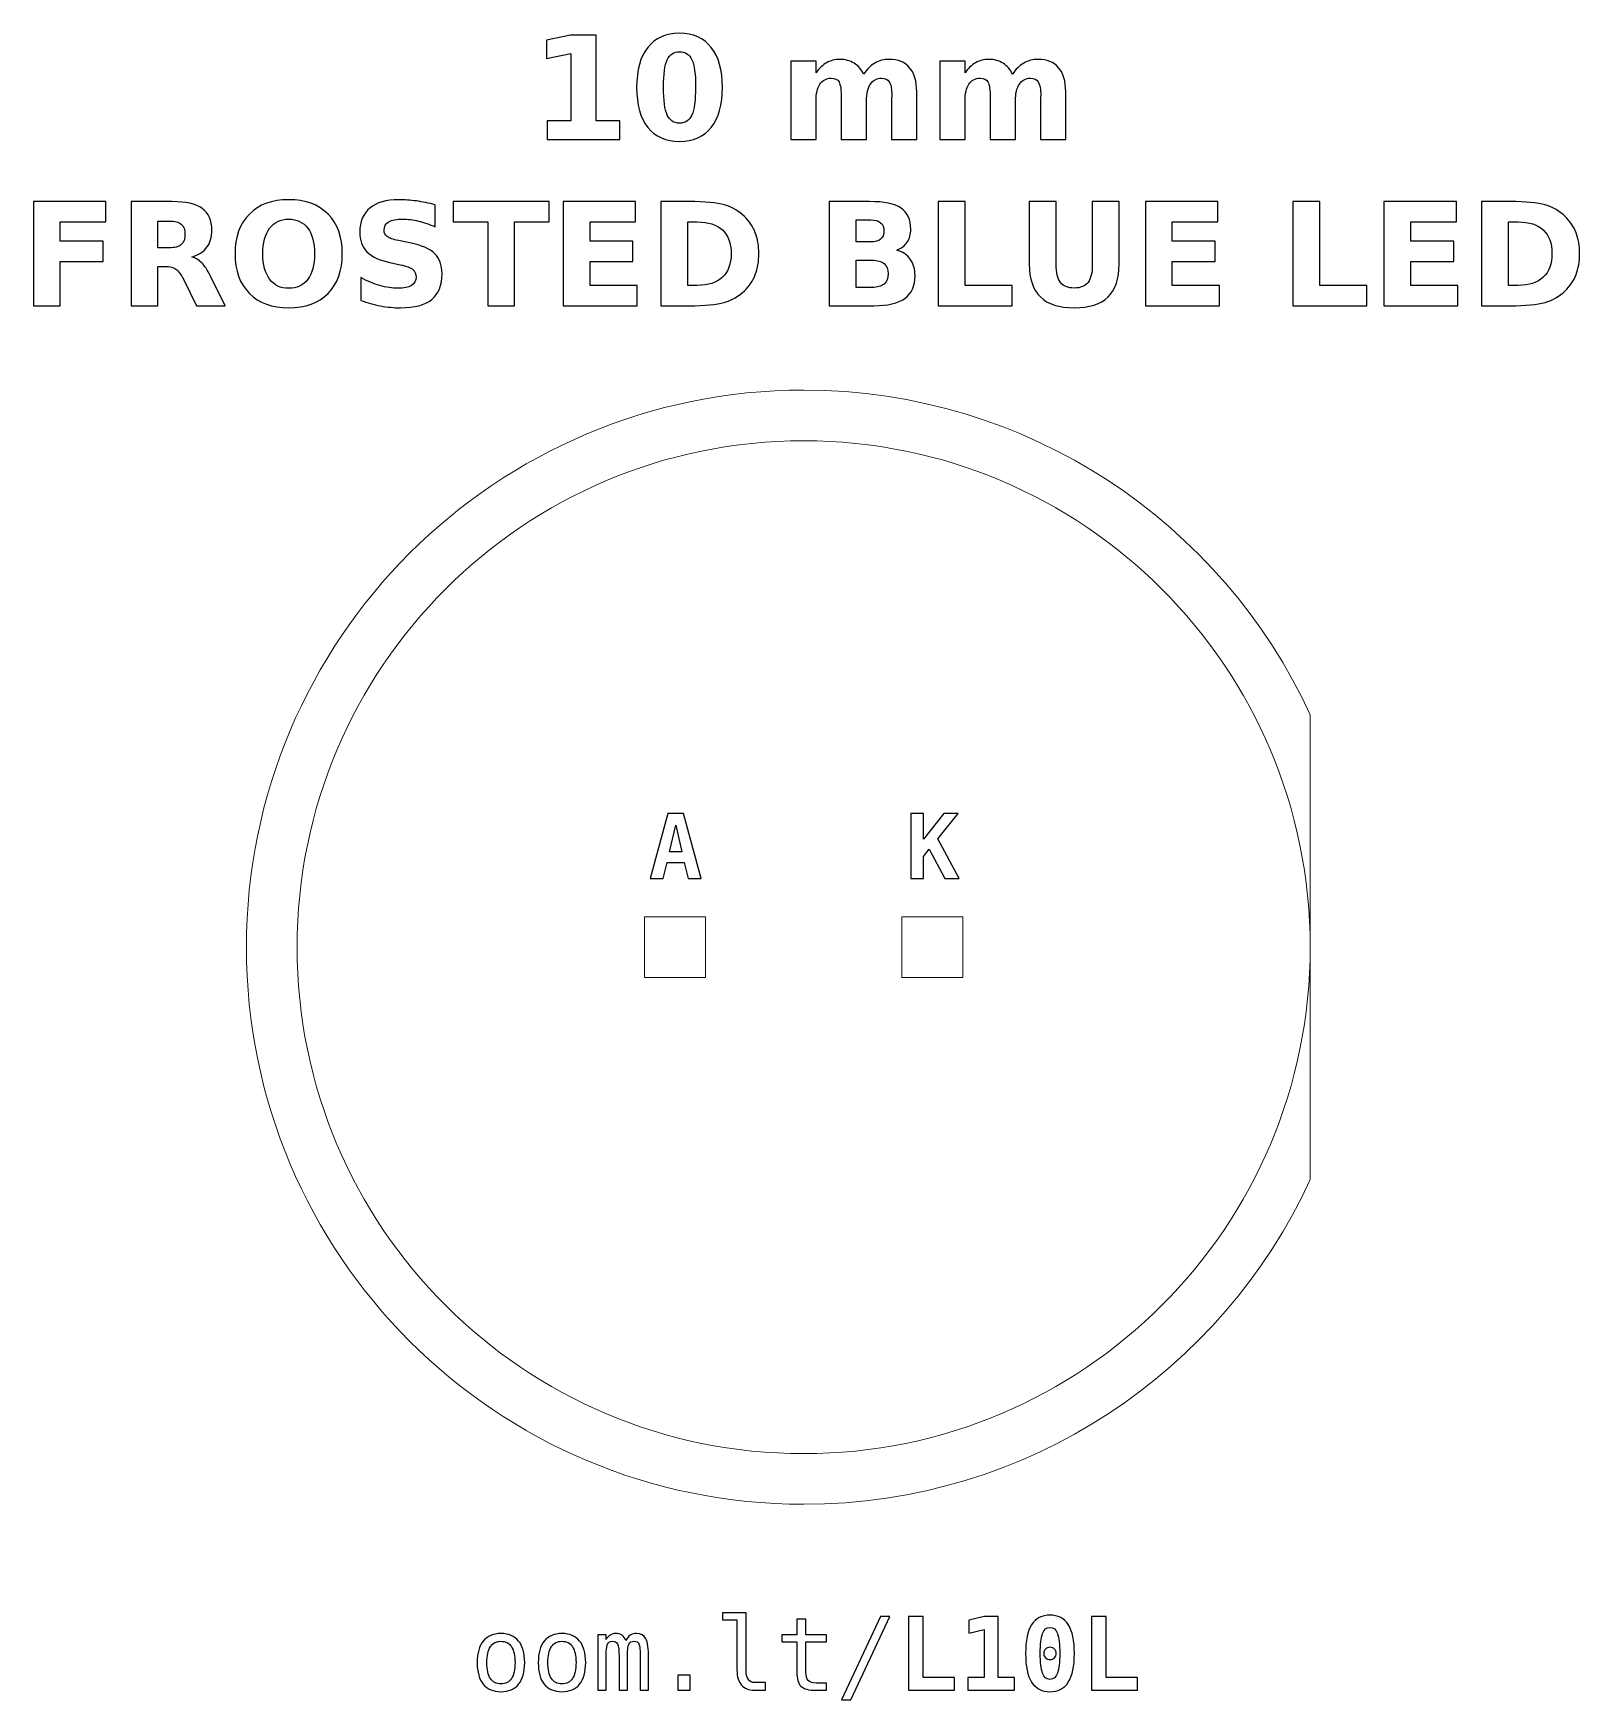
# Model space of a CAD drawing. Header units: centimetres. Extents: x -11.26 to -9.73, y -15.59 to -13.95.
import ezdxf

# ---------------------------------------------------------------- set-up
doc = ezdxf.new("R2010")
doc.units = ezdxf.units.CM
doc.header["$MEASUREMENT"] = 0
doc.layers.add('Layer 1', color=7, linetype='Continuous')

msp = doc.modelspace()

# ---------------------------------------------------------------- linework, layer by layer
at = {"layer": 'Layer 1', "color": 7, "lineweight": 20}
for points in [[(-10.657, -14.88), (-10.597, -14.88), (-10.597, -14.82), (-10.657, -14.82), (-10.657, -14.88)], [(-10.403, -14.88), (-10.343, -14.88), (-10.343, -14.82), (-10.403, -14.82), (-10.403, -14.88)]]:
    msp.add_lwpolyline(points, close=True, dxfattribs=at)
at = {"layer": 'Layer 1', "color": 250, "lineweight": 20}
msp.add_ellipse((-10.5, -14.85), major_axis=(0, 0.5), ratio=1, dxfattribs=at)
at = {"layer": 'Layer 1', "color": 250}
for points, knots in [([(-10.75326, -14.03415), (-10.75326, -14.03415), (-10.72983, -14.03415), (-10.72983, -14.03415), (-10.72983, -14.03415), (-10.72983, -14.03415), (-10.72983, -13.96766), (-10.72983, -13.96766), (-10.72983, -13.96766), (-10.72983, -13.96766), (-10.75387, -13.97263), (-10.75387, -13.97263), (-10.75387, -13.97263), (-10.75387, -13.97263), (-10.75387, -13.95456), (-10.75387, -13.95456), (-10.75387, -13.95456), (-10.75387, -13.95456), (-10.72997, -13.9496), (-10.72997, -13.9496), (-10.72997, -13.9496), (-10.72997, -13.9496), (-10.70476, -13.9496), (-10.70476, -13.9496), (-10.70476, -13.9496), (-10.70476, -13.9496), (-10.70476, -14.03415), (-10.70476, -14.03415), (-10.70476, -14.03415), (-10.70476, -14.03415), (-10.68134, -14.03415), (-10.68134, -14.03415), (-10.68134, -14.03415), (-10.68134, -14.03415), (-10.68134, -14.05247), (-10.68134, -14.05247), (-10.68134, -14.05247), (-10.68134, -14.05247), (-10.75326, -14.05247), (-10.75326, -14.05247), (-10.75326, -14.05247), (-10.75326, -14.05247), (-10.75326, -14.03415), (-10.75326, -14.03415)], [0, 0, 0, 0, 0.0909091, 0.0909091, 0.0909091, 0.0909091, 0.1818182, 0.1818182, 0.1818182, 0.1818182, 0.2727273, 0.2727273, 0.2727273, 0.2727273, 0.3636364, 0.3636364, 0.3636364, 0.3636364, 0.4545455, 0.4545455, 0.4545455, 0.4545455, 0.5454545, 0.5454545, 0.5454545, 0.5454545, 0.6363636, 0.6363636, 0.6363636, 0.6363636, 0.7272727, 0.7272727, 0.7272727, 0.7272727, 0.8181818, 0.8181818, 0.8181818, 0.8181818, 0.9090909, 0.9090909, 0.9090909, 0.9090909, 1, 1, 1, 1]), ([(-10.58016, -14.00113), (-10.58016, -14.01818), (-10.58383, -14.03133), (-10.59119, -14.04059), (-10.59119, -14.04059), (-10.59853, -14.04984), (-10.60897, -14.05447), (-10.62247, -14.05447), (-10.62247, -14.05447), (-10.63602, -14.05447), (-10.64648, -14.04984), (-10.65382, -14.04059), (-10.65382, -14.04059), (-10.66118, -14.03133), (-10.66485, -14.01818), (-10.66485, -14.00113), (-10.66485, -14.00113), (-10.66485, -13.98406), (-10.66118, -13.97088), (-10.65382, -13.96162), (-10.65382, -13.96162), (-10.64648, -13.95238), (-10.63602, -13.94774), (-10.62247, -13.94774), (-10.62247, -13.94774), (-10.60897, -13.94774), (-10.59853, -13.95238), (-10.59119, -13.96162), (-10.59119, -13.96162), (-10.58383, -13.97088), (-10.58016, -13.98406), (-10.58016, -14.00113)], [0, 0, 0, 0, 0.125, 0.125, 0.125, 0.125, 0.25, 0.25, 0.25, 0.25, 0.375, 0.375, 0.375, 0.375, 0.5, 0.5, 0.5, 0.5, 0.625, 0.625, 0.625, 0.625, 0.75, 0.75, 0.75, 0.75, 0.875, 0.875, 0.875, 0.875, 1, 1, 1, 1]), ([(-10.60669, -14.00094), (-10.60669, -13.98808), (-10.60789, -13.97902), (-10.61031, -13.97375), (-10.61031, -13.97375), (-10.61271, -13.96851), (-10.61678, -13.96588), (-10.62247, -13.96588), (-10.62247, -13.96588), (-10.62816, -13.96588), (-10.63223, -13.96851), (-10.63468, -13.97375), (-10.63468, -13.97375), (-10.6371, -13.97902), (-10.63832, -13.98808), (-10.63832, -14.00094), (-10.63832, -14.00094), (-10.63832, -14.01392), (-10.6371, -14.0231), (-10.63468, -14.02841), (-10.63468, -14.02841), (-10.63223, -14.03375), (-10.62816, -14.03641), (-10.62247, -14.03641), (-10.62247, -14.03641), (-10.61683, -14.03641), (-10.61278, -14.03375), (-10.61033, -14.02841), (-10.61033, -14.02841), (-10.60791, -14.0231), (-10.60669, -14.01392), (-10.60669, -14.00094)], [0, 0, 0, 0, 0.125, 0.125, 0.125, 0.125, 0.25, 0.25, 0.25, 0.25, 0.375, 0.375, 0.375, 0.375, 0.5, 0.5, 0.5, 0.5, 0.625, 0.625, 0.625, 0.625, 0.75, 0.75, 0.75, 0.75, 0.875, 0.875, 0.875, 0.875, 1, 1, 1, 1]), ([(-10.44091, -13.98812), (-10.43778, -13.98335), (-10.43409, -13.9797), (-10.42978, -13.97721), (-10.42978, -13.97721), (-10.42548, -13.97469), (-10.42078, -13.97345), (-10.41563, -13.97345), (-10.41563, -13.97345), (-10.40676, -13.97345), (-10.40001, -13.97618), (-10.39538, -13.98166), (-10.39538, -13.98166), (-10.39074, -13.98711), (-10.38841, -13.99506), (-10.38841, -14.00548), (-10.38841, -14.00548), (-10.38841, -14.00548), (-10.38841, -14.05247), (-10.38841, -14.05247), (-10.38841, -14.05247), (-10.38841, -14.05247), (-10.41323, -14.05247), (-10.41323, -14.05247), (-10.41323, -14.05247), (-10.41323, -14.05247), (-10.41323, -14.01223), (-10.41323, -14.01223), (-10.41323, -14.01223), (-10.41318, -14.01164), (-10.41316, -14.01103), (-10.41313, -14.01037), (-10.41313, -14.01037), (-10.41311, -14.00974), (-10.41309, -14.00882), (-10.41309, -14.00762), (-10.41309, -14.00762), (-10.41309, -14.00216), (-10.41388, -13.99819), (-10.41551, -13.99574), (-10.41551, -13.99574), (-10.41711, -13.99327), (-10.41969, -13.99205), (-10.42327, -13.99205), (-10.42327, -13.99205), (-10.42797, -13.99205), (-10.43157, -13.99398), (-10.43413, -13.99784), (-10.43413, -13.99784), (-10.43667, -14.00169), (-10.43799, -14.00727), (-10.43809, -14.01458), (-10.43809, -14.01458), (-10.43809, -14.01458), (-10.43809, -14.05247), (-10.43809, -14.05247), (-10.43809, -14.05247), (-10.43809, -14.05247), (-10.4629, -14.05247), (-10.4629, -14.05247), (-10.4629, -14.05247), (-10.4629, -14.05247), (-10.4629, -14.01223), (-10.4629, -14.01223), (-10.4629, -14.01223), (-10.4629, -14.00369), (-10.46363, -13.99819), (-10.46511, -13.99574), (-10.46511, -13.99574), (-10.46657, -13.99327), (-10.46918, -13.99205), (-10.47294, -13.99205), (-10.47294, -13.99205), (-10.47769, -13.99205), (-10.48134, -13.994), (-10.4839, -13.99788), (-10.4839, -13.99788), (-10.48646, -14.00176), (-10.48776, -14.00729), (-10.48776, -14.01451), (-10.48776, -14.01451), (-10.48776, -14.01451), (-10.48776, -14.05247), (-10.48776, -14.05247), (-10.48776, -14.05247), (-10.48776, -14.05247), (-10.51257, -14.05247), (-10.51257, -14.05247), (-10.51257, -14.05247), (-10.51257, -14.05247), (-10.51257, -13.97531), (-10.51257, -13.97531), (-10.51257, -13.97531), (-10.51257, -13.97531), (-10.48776, -13.97531), (-10.48776, -13.97531), (-10.48776, -13.97531), (-10.48776, -13.97531), (-10.48776, -13.98662), (-10.48776, -13.98662), (-10.48776, -13.98662), (-10.48472, -13.98224), (-10.48124, -13.97898), (-10.47731, -13.97676), (-10.47731, -13.97676), (-10.47339, -13.97455), (-10.46906, -13.97345), (-10.46433, -13.97345), (-10.46433, -13.97345), (-10.45902, -13.97345), (-10.45429, -13.97474), (-10.45022, -13.97731), (-10.45022, -13.97731), (-10.44613, -13.97989), (-10.44302, -13.98349), (-10.44091, -13.98812)], [0, 0, 0, 0, 0.0344828, 0.0344828, 0.0344828, 0.0344828, 0.0689655, 0.0689655, 0.0689655, 0.0689655, 0.1034483, 0.1034483, 0.1034483, 0.1034483, 0.137931, 0.137931, 0.137931, 0.137931, 0.1724138, 0.1724138, 0.1724138, 0.1724138, 0.2068966, 0.2068966, 0.2068966, 0.2068966, 0.2413793, 0.2413793, 0.2413793, 0.2413793, 0.2758621, 0.2758621, 0.2758621, 0.2758621, 0.3103448, 0.3103448, 0.3103448, 0.3103448, 0.3448276, 0.3448276, 0.3448276, 0.3448276, 0.3793103, 0.3793103, 0.3793103, 0.3793103, 0.4137931, 0.4137931, 0.4137931, 0.4137931, 0.4482759, 0.4482759, 0.4482759, 0.4482759, 0.4827586, 0.4827586, 0.4827586, 0.4827586, 0.5172414, 0.5172414, 0.5172414, 0.5172414, 0.5517241, 0.5517241, 0.5517241, 0.5517241, 0.5862069, 0.5862069, 0.5862069, 0.5862069, 0.6206897, 0.6206897, 0.6206897, 0.6206897, 0.6551724, 0.6551724, 0.6551724, 0.6551724, 0.6896552, 0.6896552, 0.6896552, 0.6896552, 0.7241379, 0.7241379, 0.7241379, 0.7241379, 0.7586207, 0.7586207, 0.7586207, 0.7586207, 0.7931034, 0.7931034, 0.7931034, 0.7931034, 0.8275862, 0.8275862, 0.8275862, 0.8275862, 0.862069, 0.862069, 0.862069, 0.862069, 0.8965517, 0.8965517, 0.8965517, 0.8965517, 0.9310345, 0.9310345, 0.9310345, 0.9310345, 0.9655172, 0.9655172, 0.9655172, 0.9655172, 1, 1, 1, 1]), ([(-10.29387, -13.98812), (-10.29074, -13.98335), (-10.28705, -13.9797), (-10.28274, -13.97721), (-10.28274, -13.97721), (-10.27844, -13.97469), (-10.27374, -13.97345), (-10.26859, -13.97345), (-10.26859, -13.97345), (-10.25972, -13.97345), (-10.25297, -13.97618), (-10.24834, -13.98166), (-10.24834, -13.98166), (-10.2437, -13.98711), (-10.24137, -13.99506), (-10.24137, -14.00548), (-10.24137, -14.00548), (-10.24137, -14.00548), (-10.24137, -14.05247), (-10.24137, -14.05247), (-10.24137, -14.05247), (-10.24137, -14.05247), (-10.26619, -14.05247), (-10.26619, -14.05247), (-10.26619, -14.05247), (-10.26619, -14.05247), (-10.26619, -14.01223), (-10.26619, -14.01223), (-10.26619, -14.01223), (-10.26614, -14.01164), (-10.26612, -14.01103), (-10.26609, -14.01037), (-10.26609, -14.01037), (-10.26607, -14.00974), (-10.26605, -14.00882), (-10.26605, -14.00762), (-10.26605, -14.00762), (-10.26605, -14.00216), (-10.26684, -13.99819), (-10.26847, -13.99574), (-10.26847, -13.99574), (-10.27007, -13.99327), (-10.27265, -13.99205), (-10.27623, -13.99205), (-10.27623, -13.99205), (-10.28093, -13.99205), (-10.28453, -13.99398), (-10.28709, -13.99784), (-10.28709, -13.99784), (-10.28963, -14.00169), (-10.29095, -14.00727), (-10.29105, -14.01458), (-10.29105, -14.01458), (-10.29105, -14.01458), (-10.29105, -14.05247), (-10.29105, -14.05247), (-10.29105, -14.05247), (-10.29105, -14.05247), (-10.31586, -14.05247), (-10.31586, -14.05247), (-10.31586, -14.05247), (-10.31586, -14.05247), (-10.31586, -14.01223), (-10.31586, -14.01223), (-10.31586, -14.01223), (-10.31586, -14.00369), (-10.31659, -13.99819), (-10.31807, -13.99574), (-10.31807, -13.99574), (-10.31953, -13.99327), (-10.32214, -13.99205), (-10.3259, -13.99205), (-10.3259, -13.99205), (-10.33065, -13.99205), (-10.3343, -13.994), (-10.33686, -13.99788), (-10.33686, -13.99788), (-10.33942, -14.00176), (-10.34072, -14.00729), (-10.34072, -14.01451), (-10.34072, -14.01451), (-10.34072, -14.01451), (-10.34072, -14.05247), (-10.34072, -14.05247), (-10.34072, -14.05247), (-10.34072, -14.05247), (-10.36553, -14.05247), (-10.36553, -14.05247), (-10.36553, -14.05247), (-10.36553, -14.05247), (-10.36553, -13.97531), (-10.36553, -13.97531), (-10.36553, -13.97531), (-10.36553, -13.97531), (-10.34072, -13.97531), (-10.34072, -13.97531), (-10.34072, -13.97531), (-10.34072, -13.97531), (-10.34072, -13.98662), (-10.34072, -13.98662), (-10.34072, -13.98662), (-10.33768, -13.98224), (-10.3342, -13.97898), (-10.33027, -13.97676), (-10.33027, -13.97676), (-10.32635, -13.97455), (-10.32202, -13.97345), (-10.31729, -13.97345), (-10.31729, -13.97345), (-10.31198, -13.97345), (-10.30725, -13.97474), (-10.30318, -13.97731), (-10.30318, -13.97731), (-10.29909, -13.97989), (-10.29598, -13.98349), (-10.29387, -13.98812)], [0, 0, 0, 0, 0.0344828, 0.0344828, 0.0344828, 0.0344828, 0.0689655, 0.0689655, 0.0689655, 0.0689655, 0.1034483, 0.1034483, 0.1034483, 0.1034483, 0.137931, 0.137931, 0.137931, 0.137931, 0.1724138, 0.1724138, 0.1724138, 0.1724138, 0.2068966, 0.2068966, 0.2068966, 0.2068966, 0.2413793, 0.2413793, 0.2413793, 0.2413793, 0.2758621, 0.2758621, 0.2758621, 0.2758621, 0.3103448, 0.3103448, 0.3103448, 0.3103448, 0.3448276, 0.3448276, 0.3448276, 0.3448276, 0.3793103, 0.3793103, 0.3793103, 0.3793103, 0.4137931, 0.4137931, 0.4137931, 0.4137931, 0.4482759, 0.4482759, 0.4482759, 0.4482759, 0.4827586, 0.4827586, 0.4827586, 0.4827586, 0.5172414, 0.5172414, 0.5172414, 0.5172414, 0.5517241, 0.5517241, 0.5517241, 0.5517241, 0.5862069, 0.5862069, 0.5862069, 0.5862069, 0.6206897, 0.6206897, 0.6206897, 0.6206897, 0.6551724, 0.6551724, 0.6551724, 0.6551724, 0.6896552, 0.6896552, 0.6896552, 0.6896552, 0.7241379, 0.7241379, 0.7241379, 0.7241379, 0.7586207, 0.7586207, 0.7586207, 0.7586207, 0.7931034, 0.7931034, 0.7931034, 0.7931034, 0.8275862, 0.8275862, 0.8275862, 0.8275862, 0.862069, 0.862069, 0.862069, 0.862069, 0.8965517, 0.8965517, 0.8965517, 0.8965517, 0.9310345, 0.9310345, 0.9310345, 0.9310345, 0.9655172, 0.9655172, 0.9655172, 0.9655172, 1, 1, 1, 1]), ([(-11.26031, -14.11385), (-11.26031, -14.11385), (-11.18872, -14.11385), (-11.18872, -14.11385), (-11.18872, -14.11385), (-11.18872, -14.11385), (-11.18872, -14.13391), (-11.18872, -14.13391), (-11.18872, -14.13391), (-11.18872, -14.13391), (-11.23378, -14.13391), (-11.23378, -14.13391), (-11.23378, -14.13391), (-11.23378, -14.13391), (-11.23378, -14.15306), (-11.23378, -14.15306), (-11.23378, -14.15306), (-11.23378, -14.15306), (-11.1914, -14.15306), (-11.1914, -14.15306), (-11.1914, -14.15306), (-11.1914, -14.15306), (-11.1914, -14.17312), (-11.1914, -14.17312), (-11.1914, -14.17312), (-11.1914, -14.17312), (-11.23378, -14.17312), (-11.23378, -14.17312), (-11.23378, -14.17312), (-11.23378, -14.17312), (-11.23378, -14.21672), (-11.23378, -14.21672), (-11.23378, -14.21672), (-11.23378, -14.21672), (-11.26031, -14.21672), (-11.26031, -14.21672), (-11.26031, -14.21672), (-11.26031, -14.21672), (-11.26031, -14.11385), (-11.26031, -14.11385)], [0, 0, 0, 0, 0.1, 0.1, 0.1, 0.1, 0.2, 0.2, 0.2, 0.2, 0.3, 0.3, 0.3, 0.3, 0.4, 0.4, 0.4, 0.4, 0.5, 0.5, 0.5, 0.5, 0.6, 0.6, 0.6, 0.6, 0.7, 0.7, 0.7, 0.7, 0.8, 0.8, 0.8, 0.8, 0.9, 0.9, 0.9, 0.9, 1, 1, 1, 1]), ([(-11.13738, -14.1778), (-11.13738, -14.1778), (-11.13738, -14.21672), (-11.13738, -14.21672), (-11.13738, -14.21672), (-11.13738, -14.21672), (-11.16391, -14.21672), (-11.16391, -14.21672), (-11.16391, -14.21672), (-11.16391, -14.21672), (-11.16391, -14.11385), (-11.16391, -14.11385), (-11.16391, -14.11385), (-11.16391, -14.11385), (-11.12339, -14.11385), (-11.12339, -14.11385), (-11.12339, -14.11385), (-11.10984, -14.11385), (-11.09989, -14.11613), (-11.09359, -14.12067), (-11.09359, -14.12067), (-11.08727, -14.12521), (-11.08411, -14.13241), (-11.08411, -14.14224), (-11.08411, -14.14224), (-11.08411, -14.14903), (-11.08576, -14.15463), (-11.08903, -14.15898), (-11.08903, -14.15898), (-11.09232, -14.16336), (-11.09728, -14.16658), (-11.10389, -14.16863), (-11.10389, -14.16863), (-11.10027, -14.16947), (-11.097, -14.17133), (-11.09413, -14.17425), (-11.09413, -14.17425), (-11.09126, -14.17716), (-11.08837, -14.18158), (-11.08543, -14.18751), (-11.08543, -14.18751), (-11.08543, -14.18751), (-11.07101, -14.21672), (-11.07101, -14.21672), (-11.07101, -14.21672), (-11.07101, -14.21672), (-11.09928, -14.21672), (-11.09928, -14.21672), (-11.09928, -14.21672), (-11.09928, -14.21672), (-11.11182, -14.19116), (-11.11182, -14.19116), (-11.11182, -14.19116), (-11.11433, -14.18603), (-11.1169, -14.1825), (-11.11951, -14.18062), (-11.11951, -14.18062), (-11.1221, -14.17874), (-11.12555, -14.1778), (-11.12988, -14.1778), (-11.12988, -14.1778), (-11.12988, -14.1778), (-11.13738, -14.1778), (-11.13738, -14.1778)], [0, 0, 0, 0, 0.0625, 0.0625, 0.0625, 0.0625, 0.125, 0.125, 0.125, 0.125, 0.1875, 0.1875, 0.1875, 0.1875, 0.25, 0.25, 0.25, 0.25, 0.3125, 0.3125, 0.3125, 0.3125, 0.375, 0.375, 0.375, 0.375, 0.4375, 0.4375, 0.4375, 0.4375, 0.5, 0.5, 0.5, 0.5, 0.5625, 0.5625, 0.5625, 0.5625, 0.625, 0.625, 0.625, 0.625, 0.6875, 0.6875, 0.6875, 0.6875, 0.75, 0.75, 0.75, 0.75, 0.8125, 0.8125, 0.8125, 0.8125, 0.875, 0.875, 0.875, 0.875, 0.9375, 0.9375, 0.9375, 0.9375, 1, 1, 1, 1]), ([(-11.00827, -14.11199), (-10.99174, -14.11199), (-10.97878, -14.11672), (-10.96942, -14.1262), (-10.96942, -14.1262), (-10.96004, -14.13565), (-10.95536, -14.1487), (-10.95536, -14.16538), (-10.95536, -14.16538), (-10.95536, -14.18201), (-10.96004, -14.19506), (-10.96942, -14.20451), (-10.96942, -14.20451), (-10.97878, -14.21399), (-10.99174, -14.21872), (-11.00827, -14.21872), (-11.00827, -14.21872), (-11.02476, -14.21872), (-11.03769, -14.21399), (-11.0471, -14.20451), (-11.0471, -14.20451), (-11.05648, -14.19506), (-11.06119, -14.18201), (-11.06119, -14.16538), (-11.06119, -14.16538), (-11.06119, -14.1487), (-11.05648, -14.13565), (-11.0471, -14.1262), (-11.0471, -14.1262), (-11.03769, -14.11672), (-11.02476, -14.11199), (-11.00827, -14.11199)], [0, 0, 0, 0, 0.125, 0.125, 0.125, 0.125, 0.25, 0.25, 0.25, 0.25, 0.375, 0.375, 0.375, 0.375, 0.5, 0.5, 0.5, 0.5, 0.625, 0.625, 0.625, 0.625, 0.75, 0.75, 0.75, 0.75, 0.875, 0.875, 0.875, 0.875, 1, 1, 1, 1]), ([(-10.8637, -14.1171), (-10.8637, -14.1171), (-10.8637, -14.13885), (-10.8637, -14.13885), (-10.8637, -14.13885), (-10.86935, -14.13633), (-10.87487, -14.13443), (-10.88023, -14.13314), (-10.88023, -14.13314), (-10.88562, -14.13184), (-10.8907, -14.13121), (-10.89547, -14.13121), (-10.89547, -14.13121), (-10.9018, -14.13121), (-10.9065, -14.13208), (-10.90954, -14.13382), (-10.90954, -14.13382), (-10.91257, -14.13558), (-10.91408, -14.13829), (-10.91408, -14.14196), (-10.91408, -14.14196), (-10.91408, -14.14471), (-10.91307, -14.14687), (-10.91102, -14.1484), (-10.91102, -14.1484), (-10.90897, -14.14993), (-10.90526, -14.15127), (-10.89987, -14.15237), (-10.89987, -14.15237), (-10.89987, -14.15237), (-10.88858, -14.15463), (-10.88858, -14.15463), (-10.88858, -14.15463), (-10.87713, -14.15694), (-10.86902, -14.16042), (-10.8642, -14.16512), (-10.8642, -14.16512), (-10.85937, -14.1698), (-10.85695, -14.17646), (-10.85695, -14.18509), (-10.85695, -14.18509), (-10.85695, -14.19645), (-10.86031, -14.20489), (-10.86704, -14.21042), (-10.86704, -14.21042), (-10.87377, -14.21594), (-10.88404, -14.21872), (-10.89787, -14.21872), (-10.89787, -14.21872), (-10.90441, -14.21872), (-10.91095, -14.21811), (-10.91751, -14.21686), (-10.91751, -14.21686), (-10.92407, -14.21561), (-10.93066, -14.21378), (-10.93722, -14.21136), (-10.93722, -14.21136), (-10.93722, -14.21136), (-10.93722, -14.18897), (-10.93722, -14.18897), (-10.93722, -14.18897), (-10.93066, -14.19245), (-10.92431, -14.19508), (-10.91817, -14.19685), (-10.91817, -14.19685), (-10.91203, -14.19861), (-10.90613, -14.1995), (-10.90044, -14.1995), (-10.90044, -14.1995), (-10.89465, -14.1995), (-10.89021, -14.19854), (-10.88713, -14.19661), (-10.88713, -14.19661), (-10.88404, -14.19468), (-10.88252, -14.19193), (-10.88252, -14.18833), (-10.88252, -14.18833), (-10.88252, -14.18513), (-10.88355, -14.18264), (-10.88564, -14.1809), (-10.88564, -14.1809), (-10.88774, -14.17916), (-10.8919, -14.17759), (-10.89816, -14.17622), (-10.89816, -14.17622), (-10.89816, -14.17622), (-10.90843, -14.17394), (-10.90843, -14.17394), (-10.90843, -14.17394), (-10.91871, -14.17173), (-10.92624, -14.16823), (-10.93099, -14.1634), (-10.93099, -14.1634), (-10.93574, -14.15858), (-10.93811, -14.15207), (-10.93811, -14.14391), (-10.93811, -14.14391), (-10.93811, -14.13365), (-10.9348, -14.12577), (-10.92819, -14.12027), (-10.92819, -14.12027), (-10.92158, -14.11474), (-10.91208, -14.11199), (-10.89966, -14.11199), (-10.89966, -14.11199), (-10.89402, -14.11199), (-10.88821, -14.11242), (-10.88223, -14.11326), (-10.88223, -14.11326), (-10.87626, -14.11411), (-10.87008, -14.11538), (-10.8637, -14.1171)], [0, 0, 0, 0, 0.0357143, 0.0357143, 0.0357143, 0.0357143, 0.0714286, 0.0714286, 0.0714286, 0.0714286, 0.1071429, 0.1071429, 0.1071429, 0.1071429, 0.1428571, 0.1428571, 0.1428571, 0.1428571, 0.1785714, 0.1785714, 0.1785714, 0.1785714, 0.2142857, 0.2142857, 0.2142857, 0.2142857, 0.25, 0.25, 0.25, 0.25, 0.2857143, 0.2857143, 0.2857143, 0.2857143, 0.3214286, 0.3214286, 0.3214286, 0.3214286, 0.3571429, 0.3571429, 0.3571429, 0.3571429, 0.3928571, 0.3928571, 0.3928571, 0.3928571, 0.4285714, 0.4285714, 0.4285714, 0.4285714, 0.4642857, 0.4642857, 0.4642857, 0.4642857, 0.5, 0.5, 0.5, 0.5, 0.5357143, 0.5357143, 0.5357143, 0.5357143, 0.5714286, 0.5714286, 0.5714286, 0.5714286, 0.6071429, 0.6071429, 0.6071429, 0.6071429, 0.6428571, 0.6428571, 0.6428571, 0.6428571, 0.6785714, 0.6785714, 0.6785714, 0.6785714, 0.7142857, 0.7142857, 0.7142857, 0.7142857, 0.75, 0.75, 0.75, 0.75, 0.7857143, 0.7857143, 0.7857143, 0.7857143, 0.8214286, 0.8214286, 0.8214286, 0.8214286, 0.8571429, 0.8571429, 0.8571429, 0.8571429, 0.8928571, 0.8928571, 0.8928571, 0.8928571, 0.9285714, 0.9285714, 0.9285714, 0.9285714, 0.9642857, 0.9642857, 0.9642857, 0.9642857, 1, 1, 1, 1]), ([(-10.84595, -14.11385), (-10.84595, -14.11385), (-10.75115, -14.11385), (-10.75115, -14.11385), (-10.75115, -14.11385), (-10.75115, -14.11385), (-10.75115, -14.13391), (-10.75115, -14.13391), (-10.75115, -14.13391), (-10.75115, -14.13391), (-10.78525, -14.13391), (-10.78525, -14.13391), (-10.78525, -14.13391), (-10.78525, -14.13391), (-10.78525, -14.21672), (-10.78525, -14.21672), (-10.78525, -14.21672), (-10.78525, -14.21672), (-10.81178, -14.21672), (-10.81178, -14.21672), (-10.81178, -14.21672), (-10.81178, -14.21672), (-10.81178, -14.13391), (-10.81178, -14.13391), (-10.81178, -14.13391), (-10.81178, -14.13391), (-10.84595, -14.13391), (-10.84595, -14.13391), (-10.84595, -14.13391), (-10.84595, -14.13391), (-10.84595, -14.11385), (-10.84595, -14.11385)], [0, 0, 0, 0, 0.125, 0.125, 0.125, 0.125, 0.25, 0.25, 0.25, 0.25, 0.375, 0.375, 0.375, 0.375, 0.5, 0.5, 0.5, 0.5, 0.625, 0.625, 0.625, 0.625, 0.75, 0.75, 0.75, 0.75, 0.875, 0.875, 0.875, 0.875, 1, 1, 1, 1]), ([(-10.73741, -14.11385), (-10.73741, -14.11385), (-10.66582, -14.11385), (-10.66582, -14.11385), (-10.66582, -14.11385), (-10.66582, -14.11385), (-10.66582, -14.13391), (-10.66582, -14.13391), (-10.66582, -14.13391), (-10.66582, -14.13391), (-10.71088, -14.13391), (-10.71088, -14.13391), (-10.71088, -14.13391), (-10.71088, -14.13391), (-10.71088, -14.15306), (-10.71088, -14.15306), (-10.71088, -14.15306), (-10.71088, -14.15306), (-10.66853, -14.15306), (-10.66853, -14.15306), (-10.66853, -14.15306), (-10.66853, -14.15306), (-10.66853, -14.17312), (-10.66853, -14.17312), (-10.66853, -14.17312), (-10.66853, -14.17312), (-10.71088, -14.17312), (-10.71088, -14.17312), (-10.71088, -14.17312), (-10.71088, -14.17312), (-10.71088, -14.19666), (-10.71088, -14.19666), (-10.71088, -14.19666), (-10.71088, -14.19666), (-10.66432, -14.19666), (-10.66432, -14.19666), (-10.66432, -14.19666), (-10.66432, -14.19666), (-10.66432, -14.21672), (-10.66432, -14.21672), (-10.66432, -14.21672), (-10.66432, -14.21672), (-10.73741, -14.21672), (-10.73741, -14.21672), (-10.73741, -14.21672), (-10.73741, -14.21672), (-10.73741, -14.11385), (-10.73741, -14.11385)], [0, 0, 0, 0, 0.0833333, 0.0833333, 0.0833333, 0.0833333, 0.1666667, 0.1666667, 0.1666667, 0.1666667, 0.25, 0.25, 0.25, 0.25, 0.3333333, 0.3333333, 0.3333333, 0.3333333, 0.4166667, 0.4166667, 0.4166667, 0.4166667, 0.5, 0.5, 0.5, 0.5, 0.5833333, 0.5833333, 0.5833333, 0.5833333, 0.6666667, 0.6666667, 0.6666667, 0.6666667, 0.75, 0.75, 0.75, 0.75, 0.8333333, 0.8333333, 0.8333333, 0.8333333, 0.9166667, 0.9166667, 0.9166667, 0.9166667, 1, 1, 1, 1]), ([(-10.64101, -14.11385), (-10.64101, -14.11385), (-10.61302, -14.11385), (-10.61302, -14.11385), (-10.61302, -14.11385), (-10.59741, -14.11385), (-10.58579, -14.11496), (-10.57815, -14.11719), (-10.57815, -14.11719), (-10.5705, -14.11942), (-10.56394, -14.12319), (-10.55846, -14.12853), (-10.55846, -14.12853), (-10.55364, -14.13316), (-10.55007, -14.13852), (-10.54771, -14.14459), (-10.54771, -14.14459), (-10.54539, -14.15063), (-10.54421, -14.1575), (-10.54421, -14.16519), (-10.54421, -14.16519), (-10.54421, -14.17295), (-10.54539, -14.17987), (-10.54771, -14.18596), (-10.54771, -14.18596), (-10.55007, -14.19205), (-10.55364, -14.19741), (-10.55846, -14.20204), (-10.55846, -14.20204), (-10.56399, -14.20738), (-10.5706, -14.21115), (-10.57831, -14.21338), (-10.57831, -14.21338), (-10.58603, -14.21561), (-10.5976, -14.21672), (-10.61302, -14.21672), (-10.61302, -14.21672), (-10.61302, -14.21672), (-10.64101, -14.21672), (-10.64101, -14.21672), (-10.64101, -14.21672), (-10.64101, -14.21672), (-10.64101, -14.11385), (-10.64101, -14.11385)], [0, 0, 0, 0, 0.0909091, 0.0909091, 0.0909091, 0.0909091, 0.1818182, 0.1818182, 0.1818182, 0.1818182, 0.2727273, 0.2727273, 0.2727273, 0.2727273, 0.3636364, 0.3636364, 0.3636364, 0.3636364, 0.4545455, 0.4545455, 0.4545455, 0.4545455, 0.5454545, 0.5454545, 0.5454545, 0.5454545, 0.6363636, 0.6363636, 0.6363636, 0.6363636, 0.7272727, 0.7272727, 0.7272727, 0.7272727, 0.8181818, 0.8181818, 0.8181818, 0.8181818, 0.9090909, 0.9090909, 0.9090909, 0.9090909, 1, 1, 1, 1]), ([(-10.40799, -14.16166), (-10.4023, -14.16331), (-10.39788, -14.16637), (-10.39475, -14.17084), (-10.39475, -14.17084), (-10.39162, -14.17528), (-10.39007, -14.18076), (-10.39007, -14.18723), (-10.39007, -14.18723), (-10.39007, -14.19715), (-10.39344, -14.20454), (-10.40014, -14.20941), (-10.40014, -14.20941), (-10.40684, -14.21427), (-10.41705, -14.21672), (-10.43074, -14.21672), (-10.43074, -14.21672), (-10.43074, -14.21672), (-10.47476, -14.21672), (-10.47476, -14.21672), (-10.47476, -14.21672), (-10.47476, -14.21672), (-10.47476, -14.11385), (-10.47476, -14.11385), (-10.47476, -14.11385), (-10.47476, -14.11385), (-10.43494, -14.11385), (-10.43494, -14.11385), (-10.43494, -14.11385), (-10.42065, -14.11385), (-10.4103, -14.11601), (-10.4039, -14.12032), (-10.4039, -14.12032), (-10.39748, -14.12465), (-10.39428, -14.13156), (-10.39428, -14.14106), (-10.39428, -14.14106), (-10.39428, -14.14607), (-10.39546, -14.15033), (-10.39779, -14.15386), (-10.39779, -14.15386), (-10.40014, -14.15736), (-10.40352, -14.15997), (-10.40799, -14.16166)], [0, 0, 0, 0, 0.0909091, 0.0909091, 0.0909091, 0.0909091, 0.1818182, 0.1818182, 0.1818182, 0.1818182, 0.2727273, 0.2727273, 0.2727273, 0.2727273, 0.3636364, 0.3636364, 0.3636364, 0.3636364, 0.4545455, 0.4545455, 0.4545455, 0.4545455, 0.5454545, 0.5454545, 0.5454545, 0.5454545, 0.6363636, 0.6363636, 0.6363636, 0.6363636, 0.7272727, 0.7272727, 0.7272727, 0.7272727, 0.8181818, 0.8181818, 0.8181818, 0.8181818, 0.9090909, 0.9090909, 0.9090909, 0.9090909, 1, 1, 1, 1]), ([(-10.36721, -14.11385), (-10.36721, -14.11385), (-10.34068, -14.11385), (-10.34068, -14.11385), (-10.34068, -14.11385), (-10.34068, -14.11385), (-10.34068, -14.19666), (-10.34068, -14.19666), (-10.34068, -14.19666), (-10.34068, -14.19666), (-10.29412, -14.19666), (-10.29412, -14.19666), (-10.29412, -14.19666), (-10.29412, -14.19666), (-10.29412, -14.21672), (-10.29412, -14.21672), (-10.29412, -14.21672), (-10.29412, -14.21672), (-10.36721, -14.21672), (-10.36721, -14.21672), (-10.36721, -14.21672), (-10.36721, -14.21672), (-10.36721, -14.11385), (-10.36721, -14.11385)], [0, 0, 0, 0, 0.1666667, 0.1666667, 0.1666667, 0.1666667, 0.3333333, 0.3333333, 0.3333333, 0.3333333, 0.5, 0.5, 0.5, 0.5, 0.6666667, 0.6666667, 0.6666667, 0.6666667, 0.8333333, 0.8333333, 0.8333333, 0.8333333, 1, 1, 1, 1]), ([(-10.2773, -14.11385), (-10.2773, -14.11385), (-10.25077, -14.11385), (-10.25077, -14.11385), (-10.25077, -14.11385), (-10.25077, -14.11385), (-10.25077, -14.17552), (-10.25077, -14.17552), (-10.25077, -14.17552), (-10.25077, -14.18401), (-10.24939, -14.1901), (-10.24661, -14.19374), (-10.24661, -14.19374), (-10.24383, -14.19739), (-10.2393, -14.19922), (-10.23299, -14.19922), (-10.23299, -14.19922), (-10.22664, -14.19922), (-10.22208, -14.19739), (-10.21931, -14.19374), (-10.21931, -14.19374), (-10.21653, -14.1901), (-10.21514, -14.18401), (-10.21514, -14.17552), (-10.21514, -14.17552), (-10.21514, -14.17552), (-10.21514, -14.11385), (-10.21514, -14.11385), (-10.21514, -14.11385), (-10.21514, -14.11385), (-10.18861, -14.11385), (-10.18861, -14.11385), (-10.18861, -14.11385), (-10.18861, -14.11385), (-10.18861, -14.17552), (-10.18861, -14.17552), (-10.18861, -14.17552), (-10.18861, -14.19007), (-10.19226, -14.20092), (-10.19957, -14.20804), (-10.19957, -14.20804), (-10.20686, -14.21517), (-10.21801, -14.21872), (-10.23299, -14.21872), (-10.23299, -14.21872), (-10.24793, -14.21872), (-10.25905, -14.21517), (-10.26634, -14.20804), (-10.26634, -14.20804), (-10.27366, -14.20092), (-10.2773, -14.19007), (-10.2773, -14.17552), (-10.2773, -14.17552), (-10.2773, -14.17552), (-10.2773, -14.11385), (-10.2773, -14.11385)], [0, 0, 0, 0, 0.0714286, 0.0714286, 0.0714286, 0.0714286, 0.1428571, 0.1428571, 0.1428571, 0.1428571, 0.2142857, 0.2142857, 0.2142857, 0.2142857, 0.2857143, 0.2857143, 0.2857143, 0.2857143, 0.3571429, 0.3571429, 0.3571429, 0.3571429, 0.4285714, 0.4285714, 0.4285714, 0.4285714, 0.5, 0.5, 0.5, 0.5, 0.5714286, 0.5714286, 0.5714286, 0.5714286, 0.6428571, 0.6428571, 0.6428571, 0.6428571, 0.7142857, 0.7142857, 0.7142857, 0.7142857, 0.7857143, 0.7857143, 0.7857143, 0.7857143, 0.8571429, 0.8571429, 0.8571429, 0.8571429, 0.9285714, 0.9285714, 0.9285714, 0.9285714, 1, 1, 1, 1]), ([(-10.16272, -14.11385), (-10.16272, -14.11385), (-10.09113, -14.11385), (-10.09113, -14.11385), (-10.09113, -14.11385), (-10.09113, -14.11385), (-10.09113, -14.13391), (-10.09113, -14.13391), (-10.09113, -14.13391), (-10.09113, -14.13391), (-10.13619, -14.13391), (-10.13619, -14.13391), (-10.13619, -14.13391), (-10.13619, -14.13391), (-10.13619, -14.15306), (-10.13619, -14.15306), (-10.13619, -14.15306), (-10.13619, -14.15306), (-10.09384, -14.15306), (-10.09384, -14.15306), (-10.09384, -14.15306), (-10.09384, -14.15306), (-10.09384, -14.17312), (-10.09384, -14.17312), (-10.09384, -14.17312), (-10.09384, -14.17312), (-10.13619, -14.17312), (-10.13619, -14.17312), (-10.13619, -14.17312), (-10.13619, -14.17312), (-10.13619, -14.19666), (-10.13619, -14.19666), (-10.13619, -14.19666), (-10.13619, -14.19666), (-10.08963, -14.19666), (-10.08963, -14.19666), (-10.08963, -14.19666), (-10.08963, -14.19666), (-10.08963, -14.21672), (-10.08963, -14.21672), (-10.08963, -14.21672), (-10.08963, -14.21672), (-10.16272, -14.21672), (-10.16272, -14.21672), (-10.16272, -14.21672), (-10.16272, -14.21672), (-10.16272, -14.11385), (-10.16272, -14.11385)], [0, 0, 0, 0, 0.0833333, 0.0833333, 0.0833333, 0.0833333, 0.1666667, 0.1666667, 0.1666667, 0.1666667, 0.25, 0.25, 0.25, 0.25, 0.3333333, 0.3333333, 0.3333333, 0.3333333, 0.4166667, 0.4166667, 0.4166667, 0.4166667, 0.5, 0.5, 0.5, 0.5, 0.5833333, 0.5833333, 0.5833333, 0.5833333, 0.6666667, 0.6666667, 0.6666667, 0.6666667, 0.75, 0.75, 0.75, 0.75, 0.8333333, 0.8333333, 0.8333333, 0.8333333, 0.9166667, 0.9166667, 0.9166667, 0.9166667, 1, 1, 1, 1]), ([(-10.01719, -14.11385), (-10.01719, -14.11385), (-9.99066, -14.11385), (-9.99066, -14.11385), (-9.99066, -14.11385), (-9.99066, -14.11385), (-9.99066, -14.19666), (-9.99066, -14.19666), (-9.99066, -14.19666), (-9.99066, -14.19666), (-9.9441, -14.19666), (-9.9441, -14.19666), (-9.9441, -14.19666), (-9.9441, -14.19666), (-9.9441, -14.21672), (-9.9441, -14.21672), (-9.9441, -14.21672), (-9.9441, -14.21672), (-10.01719, -14.21672), (-10.01719, -14.21672), (-10.01719, -14.21672), (-10.01719, -14.21672), (-10.01719, -14.11385), (-10.01719, -14.11385)], [0, 0, 0, 0, 0.1666667, 0.1666667, 0.1666667, 0.1666667, 0.3333333, 0.3333333, 0.3333333, 0.3333333, 0.5, 0.5, 0.5, 0.5, 0.6666667, 0.6666667, 0.6666667, 0.6666667, 0.8333333, 0.8333333, 0.8333333, 0.8333333, 1, 1, 1, 1]), ([(-9.92728, -14.11385), (-9.92728, -14.11385), (-9.85569, -14.11385), (-9.85569, -14.11385), (-9.85569, -14.11385), (-9.85569, -14.11385), (-9.85569, -14.13391), (-9.85569, -14.13391), (-9.85569, -14.13391), (-9.85569, -14.13391), (-9.90075, -14.13391), (-9.90075, -14.13391), (-9.90075, -14.13391), (-9.90075, -14.13391), (-9.90075, -14.15306), (-9.90075, -14.15306), (-9.90075, -14.15306), (-9.90075, -14.15306), (-9.8584, -14.15306), (-9.8584, -14.15306), (-9.8584, -14.15306), (-9.8584, -14.15306), (-9.8584, -14.17312), (-9.8584, -14.17312), (-9.8584, -14.17312), (-9.8584, -14.17312), (-9.90075, -14.17312), (-9.90075, -14.17312), (-9.90075, -14.17312), (-9.90075, -14.17312), (-9.90075, -14.19666), (-9.90075, -14.19666), (-9.90075, -14.19666), (-9.90075, -14.19666), (-9.85419, -14.19666), (-9.85419, -14.19666), (-9.85419, -14.19666), (-9.85419, -14.19666), (-9.85419, -14.21672), (-9.85419, -14.21672), (-9.85419, -14.21672), (-9.85419, -14.21672), (-9.92728, -14.21672), (-9.92728, -14.21672), (-9.92728, -14.21672), (-9.92728, -14.21672), (-9.92728, -14.11385), (-9.92728, -14.11385)], [0, 0, 0, 0, 0.0833333, 0.0833333, 0.0833333, 0.0833333, 0.1666667, 0.1666667, 0.1666667, 0.1666667, 0.25, 0.25, 0.25, 0.25, 0.3333333, 0.3333333, 0.3333333, 0.3333333, 0.4166667, 0.4166667, 0.4166667, 0.4166667, 0.5, 0.5, 0.5, 0.5, 0.5833333, 0.5833333, 0.5833333, 0.5833333, 0.6666667, 0.6666667, 0.6666667, 0.6666667, 0.75, 0.75, 0.75, 0.75, 0.8333333, 0.8333333, 0.8333333, 0.8333333, 0.9166667, 0.9166667, 0.9166667, 0.9166667, 1, 1, 1, 1]), ([(-9.83088, -14.11385), (-9.83088, -14.11385), (-9.80289, -14.11385), (-9.80289, -14.11385), (-9.80289, -14.11385), (-9.78728, -14.11385), (-9.77566, -14.11496), (-9.76802, -14.11719), (-9.76802, -14.11719), (-9.76037, -14.11942), (-9.75381, -14.12319), (-9.74833, -14.12853), (-9.74833, -14.12853), (-9.74351, -14.13316), (-9.73994, -14.13852), (-9.73758, -14.14459), (-9.73758, -14.14459), (-9.73526, -14.15063), (-9.73408, -14.1575), (-9.73408, -14.16519), (-9.73408, -14.16519), (-9.73408, -14.17295), (-9.73526, -14.17987), (-9.73758, -14.18596), (-9.73758, -14.18596), (-9.73994, -14.19205), (-9.74351, -14.19741), (-9.74833, -14.20204), (-9.74833, -14.20204), (-9.75386, -14.20738), (-9.76047, -14.21115), (-9.76818, -14.21338), (-9.76818, -14.21338), (-9.7759, -14.21561), (-9.78747, -14.21672), (-9.80289, -14.21672), (-9.80289, -14.21672), (-9.80289, -14.21672), (-9.83088, -14.21672), (-9.83088, -14.21672), (-9.83088, -14.21672), (-9.83088, -14.21672), (-9.83088, -14.11385), (-9.83088, -14.11385)], [0, 0, 0, 0, 0.0909091, 0.0909091, 0.0909091, 0.0909091, 0.1818182, 0.1818182, 0.1818182, 0.1818182, 0.2727273, 0.2727273, 0.2727273, 0.2727273, 0.3636364, 0.3636364, 0.3636364, 0.3636364, 0.4545455, 0.4545455, 0.4545455, 0.4545455, 0.5454545, 0.5454545, 0.5454545, 0.5454545, 0.6363636, 0.6363636, 0.6363636, 0.6363636, 0.7272727, 0.7272727, 0.7272727, 0.7272727, 0.8181818, 0.8181818, 0.8181818, 0.8181818, 0.9090909, 0.9090909, 0.9090909, 0.9090909, 1, 1, 1, 1]), ([(-11.00827, -14.13121), (-11.01636, -14.13121), (-11.02262, -14.13419), (-11.02709, -14.14017), (-11.02709, -14.14017), (-11.03153, -14.14614), (-11.03377, -14.15454), (-11.03377, -14.16538), (-11.03377, -14.16538), (-11.03377, -14.1762), (-11.03153, -14.18457), (-11.02709, -14.19054), (-11.02709, -14.19054), (-11.02262, -14.19652), (-11.01636, -14.1995), (-11.00827, -14.1995), (-11.00827, -14.1995), (-11.00013, -14.1995), (-10.99386, -14.19652), (-10.98939, -14.19054), (-10.98939, -14.19054), (-10.98494, -14.18457), (-10.98271, -14.1762), (-10.98271, -14.16538), (-10.98271, -14.16538), (-10.98271, -14.15454), (-10.98494, -14.14614), (-10.98939, -14.14017), (-10.98939, -14.14017), (-10.99386, -14.13419), (-11.00013, -14.13121), (-11.00827, -14.13121)], [0, 0, 0, 0, 0.125, 0.125, 0.125, 0.125, 0.25, 0.25, 0.25, 0.25, 0.375, 0.375, 0.375, 0.375, 0.5, 0.5, 0.5, 0.5, 0.625, 0.625, 0.625, 0.625, 0.75, 0.75, 0.75, 0.75, 0.875, 0.875, 0.875, 0.875, 1, 1, 1, 1]), ([(-10.43356, -14.15367), (-10.42937, -14.15367), (-10.4262, -14.15275), (-10.42406, -14.15092), (-10.42406, -14.15092), (-10.42189, -14.14908), (-10.42081, -14.14638), (-10.42081, -14.14278), (-10.42081, -14.14278), (-10.42081, -14.13925), (-10.42189, -14.13657), (-10.42406, -14.13471), (-10.42406, -14.13471), (-10.4262, -14.13285), (-10.42937, -14.13191), (-10.43356, -14.13191), (-10.43356, -14.13191), (-10.43356, -14.13191), (-10.44823, -14.13191), (-10.44823, -14.13191), (-10.44823, -14.13191), (-10.44823, -14.13191), (-10.44823, -14.15367), (-10.44823, -14.15367), (-10.44823, -14.15367), (-10.44823, -14.15367), (-10.43356, -14.15367), (-10.43356, -14.15367)], [0, 0, 0, 0, 0.1428571, 0.1428571, 0.1428571, 0.1428571, 0.2857143, 0.2857143, 0.2857143, 0.2857143, 0.4285714, 0.4285714, 0.4285714, 0.4285714, 0.5714286, 0.5714286, 0.5714286, 0.5714286, 0.7142857, 0.7142857, 0.7142857, 0.7142857, 0.8571429, 0.8571429, 0.8571429, 0.8571429, 1, 1, 1, 1]), ([(-11.12621, -14.15948), (-11.12066, -14.15948), (-11.11666, -14.15844), (-11.11426, -14.15637), (-11.11426, -14.15637), (-11.11184, -14.1543), (-11.11064, -14.15089), (-11.11064, -14.14616), (-11.11064, -14.14616), (-11.11064, -14.14148), (-11.11184, -14.13812), (-11.11426, -14.1361), (-11.11426, -14.1361), (-11.11666, -14.13408), (-11.12066, -14.13307), (-11.12621, -14.13307), (-11.12621, -14.13307), (-11.12621, -14.13307), (-11.13738, -14.13307), (-11.13738, -14.13307), (-11.13738, -14.13307), (-11.13738, -14.13307), (-11.13738, -14.15948), (-11.13738, -14.15948), (-11.13738, -14.15948), (-11.13738, -14.15948), (-11.12621, -14.15948), (-11.12621, -14.15948)], [0, 0, 0, 0, 0.1428571, 0.1428571, 0.1428571, 0.1428571, 0.2857143, 0.2857143, 0.2857143, 0.2857143, 0.4285714, 0.4285714, 0.4285714, 0.4285714, 0.5714286, 0.5714286, 0.5714286, 0.5714286, 0.7142857, 0.7142857, 0.7142857, 0.7142857, 0.8571429, 0.8571429, 0.8571429, 0.8571429, 1, 1, 1, 1]), ([(-10.61448, -14.13391), (-10.61448, -14.13391), (-10.61448, -14.19666), (-10.61448, -14.19666), (-10.61448, -14.19666), (-10.61448, -14.19666), (-10.60498, -14.19666), (-10.60498, -14.19666), (-10.60498, -14.19666), (-10.59414, -14.19666), (-10.58586, -14.19398), (-10.58015, -14.18859), (-10.58015, -14.18859), (-10.57443, -14.18323), (-10.57156, -14.17542), (-10.57156, -14.16519), (-10.57156, -14.16519), (-10.57156, -14.15498), (-10.57441, -14.14722), (-10.5801, -14.14191), (-10.5801, -14.14191), (-10.58579, -14.13657), (-10.59409, -14.13391), (-10.60498, -14.13391), (-10.60498, -14.13391), (-10.60498, -14.13391), (-10.61448, -14.13391), (-10.61448, -14.13391)], [0, 0, 0, 0, 0.1428571, 0.1428571, 0.1428571, 0.1428571, 0.2857143, 0.2857143, 0.2857143, 0.2857143, 0.4285714, 0.4285714, 0.4285714, 0.4285714, 0.5714286, 0.5714286, 0.5714286, 0.5714286, 0.7142857, 0.7142857, 0.7142857, 0.7142857, 0.8571429, 0.8571429, 0.8571429, 0.8571429, 1, 1, 1, 1]), ([(-9.80435, -14.13391), (-9.80435, -14.13391), (-9.80435, -14.19666), (-9.80435, -14.19666), (-9.80435, -14.19666), (-9.80435, -14.19666), (-9.79485, -14.19666), (-9.79485, -14.19666), (-9.79485, -14.19666), (-9.78401, -14.19666), (-9.77573, -14.19398), (-9.77002, -14.18859), (-9.77002, -14.18859), (-9.7643, -14.18323), (-9.76143, -14.17542), (-9.76143, -14.16519), (-9.76143, -14.16519), (-9.76143, -14.15498), (-9.76428, -14.14722), (-9.76997, -14.14191), (-9.76997, -14.14191), (-9.77566, -14.13657), (-9.78396, -14.13391), (-9.79485, -14.13391), (-9.79485, -14.13391), (-9.79485, -14.13391), (-9.80435, -14.13391), (-9.80435, -14.13391)], [0, 0, 0, 0, 0.1428571, 0.1428571, 0.1428571, 0.1428571, 0.2857143, 0.2857143, 0.2857143, 0.2857143, 0.4285714, 0.4285714, 0.4285714, 0.4285714, 0.5714286, 0.5714286, 0.5714286, 0.5714286, 0.7142857, 0.7142857, 0.7142857, 0.7142857, 0.8571429, 0.8571429, 0.8571429, 0.8571429, 1, 1, 1, 1]), ([(-10.43266, -14.19866), (-10.42732, -14.19866), (-10.42333, -14.19753), (-10.42062, -14.19529), (-10.42062, -14.19529), (-10.41794, -14.19304), (-10.4166, -14.18963), (-10.4166, -14.18509), (-10.4166, -14.18509), (-10.4166, -14.18064), (-10.41794, -14.1773), (-10.4206, -14.17507), (-10.4206, -14.17507), (-10.42326, -14.17283), (-10.42728, -14.17173), (-10.43266, -14.17173), (-10.43266, -14.17173), (-10.43266, -14.17173), (-10.44823, -14.17173), (-10.44823, -14.17173), (-10.44823, -14.17173), (-10.44823, -14.17173), (-10.44823, -14.19866), (-10.44823, -14.19866), (-10.44823, -14.19866), (-10.44823, -14.19866), (-10.43266, -14.19866), (-10.43266, -14.19866)], [0, 0, 0, 0, 0.1428571, 0.1428571, 0.1428571, 0.1428571, 0.2857143, 0.2857143, 0.2857143, 0.2857143, 0.4285714, 0.4285714, 0.4285714, 0.4285714, 0.5714286, 0.5714286, 0.5714286, 0.5714286, 0.7142857, 0.7142857, 0.7142857, 0.7142857, 0.8571429, 0.8571429, 0.8571429, 0.8571429, 1, 1, 1, 1]), ([(-10.63406, -14.71784), (-10.63406, -14.71784), (-10.61852, -14.71784), (-10.61852, -14.71784), (-10.61852, -14.71784), (-10.61852, -14.71784), (-10.60116, -14.78213), (-10.60116, -14.78213), (-10.60116, -14.78213), (-10.60116, -14.78213), (-10.61386, -14.78213), (-10.61386, -14.78213), (-10.61386, -14.78213), (-10.61386, -14.78213), (-10.61783, -14.76624), (-10.61783, -14.76624), (-10.61783, -14.76624), (-10.61783, -14.76624), (-10.63483, -14.76624), (-10.63483, -14.76624), (-10.63483, -14.76624), (-10.63483, -14.76624), (-10.63871, -14.78213), (-10.63871, -14.78213), (-10.63871, -14.78213), (-10.63871, -14.78213), (-10.65141, -14.78213), (-10.65141, -14.78213), (-10.65141, -14.78213), (-10.65141, -14.78213), (-10.63406, -14.71784), (-10.63406, -14.71784)], [0, 0, 0, 0, 0.125, 0.125, 0.125, 0.125, 0.25, 0.25, 0.25, 0.25, 0.375, 0.375, 0.375, 0.375, 0.5, 0.5, 0.5, 0.5, 0.625, 0.625, 0.625, 0.625, 0.75, 0.75, 0.75, 0.75, 0.875, 0.875, 0.875, 0.875, 1, 1, 1, 1]), ([(-10.39434, -14.71784), (-10.39434, -14.71784), (-10.38164, -14.71784), (-10.38164, -14.71784), (-10.38164, -14.71784), (-10.38164, -14.71784), (-10.38164, -14.74324), (-10.38164, -14.74324), (-10.38164, -14.74324), (-10.38164, -14.74324), (-10.36174, -14.71784), (-10.36174, -14.71784), (-10.36174, -14.71784), (-10.36174, -14.71784), (-10.34736, -14.71784), (-10.34736, -14.71784), (-10.34736, -14.71784), (-10.34736, -14.71784), (-10.36765, -14.74316), (-10.36765, -14.74316), (-10.36765, -14.74316), (-10.36765, -14.74316), (-10.34663, -14.78213), (-10.34663, -14.78213), (-10.34663, -14.78213), (-10.34663, -14.78213), (-10.36075, -14.78213), (-10.36075, -14.78213), (-10.36075, -14.78213), (-10.36075, -14.78213), (-10.37599, -14.75319), (-10.37599, -14.75319), (-10.37599, -14.75319), (-10.37599, -14.75319), (-10.38164, -14.76035), (-10.38164, -14.76035), (-10.38164, -14.76035), (-10.38164, -14.76035), (-10.38164, -14.78213), (-10.38164, -14.78213), (-10.38164, -14.78213), (-10.38164, -14.78213), (-10.39434, -14.78213), (-10.39434, -14.78213), (-10.39434, -14.78213), (-10.39434, -14.78213), (-10.39434, -14.71784), (-10.39434, -14.71784)], [0, 0, 0, 0, 0.0833333, 0.0833333, 0.0833333, 0.0833333, 0.1666667, 0.1666667, 0.1666667, 0.1666667, 0.25, 0.25, 0.25, 0.25, 0.3333333, 0.3333333, 0.3333333, 0.3333333, 0.4166667, 0.4166667, 0.4166667, 0.4166667, 0.5, 0.5, 0.5, 0.5, 0.5833333, 0.5833333, 0.5833333, 0.5833333, 0.6666667, 0.6666667, 0.6666667, 0.6666667, 0.75, 0.75, 0.75, 0.75, 0.8333333, 0.8333333, 0.8333333, 0.8333333, 0.9166667, 0.9166667, 0.9166667, 0.9166667, 1, 1, 1, 1]), ([(-10.62631, -14.72947), (-10.62631, -14.72947), (-10.63229, -14.75578), (-10.63229, -14.75578), (-10.63229, -14.75578), (-10.63229, -14.75578), (-10.62028, -14.75578), (-10.62028, -14.75578), (-10.62028, -14.75578), (-10.62028, -14.75578), (-10.62631, -14.72947), (-10.62631, -14.72947)], [0, 0, 0, 0, 0.3333333, 0.3333333, 0.3333333, 0.3333333, 0.6666667, 0.6666667, 0.6666667, 0.6666667, 1, 1, 1, 1]), ([(-10.55682, -15.5638), (-10.55682, -15.56784), (-10.55608, -15.57087), (-10.5546, -15.57292), (-10.5546, -15.57292), (-10.55312, -15.57497), (-10.55093, -15.576), (-10.54803, -15.576), (-10.54803, -15.576), (-10.54803, -15.576), (-10.53753, -15.576), (-10.53753, -15.576), (-10.53753, -15.576), (-10.53753, -15.576), (-10.53753, -15.58362), (-10.53753, -15.58362), (-10.53753, -15.58362), (-10.53753, -15.58362), (-10.5489, -15.58362), (-10.5489, -15.58362), (-10.5489, -15.58362), (-10.55428, -15.58362), (-10.55843, -15.58189), (-10.56138, -15.57844), (-10.56138, -15.57844), (-10.56433, -15.57499), (-10.5658, -15.5701), (-10.5658, -15.5638), (-10.5658, -15.5638), (-10.5658, -15.5638), (-10.5658, -15.51413), (-10.5658, -15.51413), (-10.5658, -15.51413), (-10.5658, -15.51413), (-10.5802, -15.51413), (-10.5802, -15.51413), (-10.5802, -15.51413), (-10.5802, -15.51413), (-10.5802, -15.5071), (-10.5802, -15.5071), (-10.5802, -15.5071), (-10.5802, -15.5071), (-10.55682, -15.5071), (-10.55682, -15.5071), (-10.55682, -15.5071), (-10.55682, -15.5071), (-10.55682, -15.5638), (-10.55682, -15.5638)], [0, 0, 0, 0, 0.0833333, 0.0833333, 0.0833333, 0.0833333, 0.1666667, 0.1666667, 0.1666667, 0.1666667, 0.25, 0.25, 0.25, 0.25, 0.3333333, 0.3333333, 0.3333333, 0.3333333, 0.4166667, 0.4166667, 0.4166667, 0.4166667, 0.5, 0.5, 0.5, 0.5, 0.5833333, 0.5833333, 0.5833333, 0.5833333, 0.6666667, 0.6666667, 0.6666667, 0.6666667, 0.75, 0.75, 0.75, 0.75, 0.8333333, 0.8333333, 0.8333333, 0.8333333, 0.9166667, 0.9166667, 0.9166667, 0.9166667, 1, 1, 1, 1]), ([(-10.49782, -15.5134), (-10.49782, -15.5134), (-10.49782, -15.52893), (-10.49782, -15.52893), (-10.49782, -15.52893), (-10.49782, -15.52893), (-10.4774, -15.52893), (-10.4774, -15.52893), (-10.4774, -15.52893), (-10.4774, -15.52893), (-10.4774, -15.53592), (-10.4774, -15.53592), (-10.4774, -15.53592), (-10.4774, -15.53592), (-10.49782, -15.53592), (-10.49782, -15.53592), (-10.49782, -15.53592), (-10.49782, -15.53592), (-10.49782, -15.5656), (-10.49782, -15.5656), (-10.49782, -15.5656), (-10.49782, -15.56964), (-10.49706, -15.57245), (-10.49552, -15.57404), (-10.49552, -15.57404), (-10.49399, -15.57564), (-10.49132, -15.57644), (-10.48752, -15.57644), (-10.48752, -15.57644), (-10.48752, -15.57644), (-10.4774, -15.57644), (-10.4774, -15.57644), (-10.4774, -15.57644), (-10.4774, -15.57644), (-10.4774, -15.58362), (-10.4774, -15.58362), (-10.4774, -15.58362), (-10.4774, -15.58362), (-10.48839, -15.58362), (-10.48839, -15.58362), (-10.48839, -15.58362), (-10.49514, -15.58362), (-10.49989, -15.58227), (-10.50266, -15.57957), (-10.50266, -15.57957), (-10.50542, -15.57687), (-10.50681, -15.5722), (-10.50681, -15.5656), (-10.50681, -15.5656), (-10.50681, -15.5656), (-10.50681, -15.53592), (-10.50681, -15.53592), (-10.50681, -15.53592), (-10.50681, -15.53592), (-10.52141, -15.53592), (-10.52141, -15.53592), (-10.52141, -15.53592), (-10.52141, -15.53592), (-10.52141, -15.52893), (-10.52141, -15.52893), (-10.52141, -15.52893), (-10.52141, -15.52893), (-10.50681, -15.52893), (-10.50681, -15.52893), (-10.50681, -15.52893), (-10.50681, -15.52893), (-10.50681, -15.5134), (-10.50681, -15.5134), (-10.50681, -15.5134), (-10.50681, -15.5134), (-10.49782, -15.5134), (-10.49782, -15.5134)], [0, 0, 0, 0, 0.0555556, 0.0555556, 0.0555556, 0.0555556, 0.1111111, 0.1111111, 0.1111111, 0.1111111, 0.1666667, 0.1666667, 0.1666667, 0.1666667, 0.2222222, 0.2222222, 0.2222222, 0.2222222, 0.2777778, 0.2777778, 0.2777778, 0.2777778, 0.3333333, 0.3333333, 0.3333333, 0.3333333, 0.3888889, 0.3888889, 0.3888889, 0.3888889, 0.4444444, 0.4444444, 0.4444444, 0.4444444, 0.5, 0.5, 0.5, 0.5, 0.5555556, 0.5555556, 0.5555556, 0.5555556, 0.6111111, 0.6111111, 0.6111111, 0.6111111, 0.6666667, 0.6666667, 0.6666667, 0.6666667, 0.7222222, 0.7222222, 0.7222222, 0.7222222, 0.7777778, 0.7777778, 0.7777778, 0.7777778, 0.8333333, 0.8333333, 0.8333333, 0.8333333, 0.8888889, 0.8888889, 0.8888889, 0.8888889, 0.9444444, 0.9444444, 0.9444444, 0.9444444, 1, 1, 1, 1]), ([(-10.42418, -15.51071), (-10.42418, -15.51071), (-10.41489, -15.51071), (-10.41489, -15.51071), (-10.41489, -15.51071), (-10.41489, -15.51071), (-10.45328, -15.5929), (-10.45328, -15.5929), (-10.45328, -15.5929), (-10.45328, -15.5929), (-10.46262, -15.5929), (-10.46262, -15.5929), (-10.46262, -15.5929), (-10.46262, -15.5929), (-10.42418, -15.51071), (-10.42418, -15.51071)], [0, 0, 0, 0, 0.25, 0.25, 0.25, 0.25, 0.5, 0.5, 0.5, 0.5, 0.75, 0.75, 0.75, 0.75, 1, 1, 1, 1]), ([(-10.39641, -15.58362), (-10.39641, -15.58362), (-10.39641, -15.51071), (-10.39641, -15.51071), (-10.39641, -15.51071), (-10.39641, -15.51071), (-10.382, -15.51071), (-10.382, -15.51071), (-10.382, -15.51071), (-10.382, -15.51071), (-10.382, -15.57092), (-10.382, -15.57092), (-10.382, -15.57092), (-10.382, -15.57092), (-10.35118, -15.57092), (-10.35118, -15.57092), (-10.35118, -15.57092), (-10.35118, -15.57092), (-10.35118, -15.58362), (-10.35118, -15.58362), (-10.35118, -15.58362), (-10.35118, -15.58362), (-10.39641, -15.58362), (-10.39641, -15.58362)], [0, 0, 0, 0, 0.1666667, 0.1666667, 0.1666667, 0.1666667, 0.3333333, 0.3333333, 0.3333333, 0.3333333, 0.5, 0.5, 0.5, 0.5, 0.6666667, 0.6666667, 0.6666667, 0.6666667, 0.8333333, 0.8333333, 0.8333333, 0.8333333, 1, 1, 1, 1]), ([(-10.338, -15.57092), (-10.338, -15.57092), (-10.32188, -15.57092), (-10.32188, -15.57092), (-10.32188, -15.57092), (-10.32188, -15.57092), (-10.32188, -15.5236), (-10.32188, -15.5236), (-10.32188, -15.5236), (-10.32188, -15.5236), (-10.33686, -15.52731), (-10.33686, -15.52731), (-10.33686, -15.52731), (-10.33686, -15.52731), (-10.33686, -15.51433), (-10.33686, -15.51433), (-10.33686, -15.51433), (-10.33686, -15.51433), (-10.32178, -15.51071), (-10.32178, -15.51071), (-10.32178, -15.51071), (-10.32178, -15.51071), (-10.30786, -15.51071), (-10.30786, -15.51071), (-10.30786, -15.51071), (-10.30786, -15.51071), (-10.30786, -15.57092), (-10.30786, -15.57092), (-10.30786, -15.57092), (-10.30786, -15.57092), (-10.29174, -15.57092), (-10.29174, -15.57092), (-10.29174, -15.57092), (-10.29174, -15.57092), (-10.29174, -15.58362), (-10.29174, -15.58362), (-10.29174, -15.58362), (-10.29174, -15.58362), (-10.338, -15.58362), (-10.338, -15.58362), (-10.338, -15.58362), (-10.338, -15.58362), (-10.338, -15.57092), (-10.338, -15.57092)], [0, 0, 0, 0, 0.0909091, 0.0909091, 0.0909091, 0.0909091, 0.1818182, 0.1818182, 0.1818182, 0.1818182, 0.2727273, 0.2727273, 0.2727273, 0.2727273, 0.3636364, 0.3636364, 0.3636364, 0.3636364, 0.4545455, 0.4545455, 0.4545455, 0.4545455, 0.5454545, 0.5454545, 0.5454545, 0.5454545, 0.6363636, 0.6363636, 0.6363636, 0.6363636, 0.7272727, 0.7272727, 0.7272727, 0.7272727, 0.8181818, 0.8181818, 0.8181818, 0.8181818, 0.9090909, 0.9090909, 0.9090909, 0.9090909, 1, 1, 1, 1]), ([(-10.28097, -15.54723), (-10.28097, -15.53462), (-10.27897, -15.52515), (-10.27497, -15.51885), (-10.27497, -15.51885), (-10.27095, -15.51255), (-10.26493, -15.5094), (-10.25688, -15.5094), (-10.25688, -15.5094), (-10.24882, -15.5094), (-10.24278, -15.51253), (-10.23877, -15.51881), (-10.23877, -15.51881), (-10.23476, -15.5251), (-10.23276, -15.53458), (-10.23276, -15.54723), (-10.23276, -15.54723), (-10.23276, -15.55987), (-10.23476, -15.56934), (-10.23877, -15.57562), (-10.23877, -15.57562), (-10.24278, -15.5819), (-10.24882, -15.58504), (-10.25688, -15.58504), (-10.25688, -15.58504), (-10.26493, -15.58504), (-10.27095, -15.58189), (-10.27497, -15.57559), (-10.27497, -15.57559), (-10.27897, -15.56929), (-10.28097, -15.55983), (-10.28097, -15.54723)], [0, 0, 0, 0, 0.125, 0.125, 0.125, 0.125, 0.25, 0.25, 0.25, 0.25, 0.375, 0.375, 0.375, 0.375, 0.5, 0.5, 0.5, 0.5, 0.625, 0.625, 0.625, 0.625, 0.75, 0.75, 0.75, 0.75, 0.875, 0.875, 0.875, 0.875, 1, 1, 1, 1]), ([(-10.21578, -15.58362), (-10.21578, -15.58362), (-10.21578, -15.51071), (-10.21578, -15.51071), (-10.21578, -15.51071), (-10.21578, -15.51071), (-10.20137, -15.51071), (-10.20137, -15.51071), (-10.20137, -15.51071), (-10.20137, -15.51071), (-10.20137, -15.57092), (-10.20137, -15.57092), (-10.20137, -15.57092), (-10.20137, -15.57092), (-10.17055, -15.57092), (-10.17055, -15.57092), (-10.17055, -15.57092), (-10.17055, -15.57092), (-10.17055, -15.58362), (-10.17055, -15.58362), (-10.17055, -15.58362), (-10.17055, -15.58362), (-10.21578, -15.58362), (-10.21578, -15.58362)], [0, 0, 0, 0, 0.1666667, 0.1666667, 0.1666667, 0.1666667, 0.3333333, 0.3333333, 0.3333333, 0.3333333, 0.5, 0.5, 0.5, 0.5, 0.6666667, 0.6666667, 0.6666667, 0.6666667, 0.8333333, 0.8333333, 0.8333333, 0.8333333, 1, 1, 1, 1]), ([(-10.79877, -15.52761), (-10.79119, -15.52761), (-10.78539, -15.53006), (-10.78137, -15.53498), (-10.78137, -15.53498), (-10.77735, -15.5399), (-10.77534, -15.54702), (-10.77534, -15.55632), (-10.77534, -15.55632), (-10.77534, -15.56567), (-10.77734, -15.57279), (-10.78134, -15.57769), (-10.78134, -15.57769), (-10.78536, -15.58259), (-10.79116, -15.58504), (-10.79877, -15.58504), (-10.79877, -15.58504), (-10.80637, -15.58504), (-10.81216, -15.58259), (-10.81618, -15.57769), (-10.81618, -15.57769), (-10.82018, -15.57279), (-10.82218, -15.56567), (-10.82218, -15.55632), (-10.82218, -15.55632), (-10.82218, -15.54702), (-10.82018, -15.5399), (-10.81618, -15.53498), (-10.81618, -15.53498), (-10.81216, -15.53006), (-10.80637, -15.52761), (-10.79877, -15.52761)], [0, 0, 0, 0, 0.125, 0.125, 0.125, 0.125, 0.25, 0.25, 0.25, 0.25, 0.375, 0.375, 0.375, 0.375, 0.5, 0.5, 0.5, 0.5, 0.625, 0.625, 0.625, 0.625, 0.75, 0.75, 0.75, 0.75, 0.875, 0.875, 0.875, 0.875, 1, 1, 1, 1]), ([(-10.73856, -15.52761), (-10.73098, -15.52761), (-10.72518, -15.53006), (-10.72116, -15.53498), (-10.72116, -15.53498), (-10.71714, -15.5399), (-10.71513, -15.54702), (-10.71513, -15.55632), (-10.71513, -15.55632), (-10.71513, -15.56567), (-10.71713, -15.57279), (-10.72113, -15.57769), (-10.72113, -15.57769), (-10.72515, -15.58259), (-10.73095, -15.58504), (-10.73856, -15.58504), (-10.73856, -15.58504), (-10.74616, -15.58504), (-10.75195, -15.58259), (-10.75597, -15.57769), (-10.75597, -15.57769), (-10.75997, -15.57279), (-10.76197, -15.56567), (-10.76197, -15.55632), (-10.76197, -15.55632), (-10.76197, -15.54702), (-10.75997, -15.5399), (-10.75597, -15.53498), (-10.75597, -15.53498), (-10.75195, -15.53006), (-10.74616, -15.52761), (-10.73856, -15.52761)], [0, 0, 0, 0, 0.125, 0.125, 0.125, 0.125, 0.25, 0.25, 0.25, 0.25, 0.375, 0.375, 0.375, 0.375, 0.5, 0.5, 0.5, 0.5, 0.625, 0.625, 0.625, 0.625, 0.75, 0.75, 0.75, 0.75, 0.875, 0.875, 0.875, 0.875, 1, 1, 1, 1]), ([(-10.67544, -15.5345), (-10.67434, -15.53215), (-10.67292, -15.53041), (-10.6712, -15.5293), (-10.6712, -15.5293), (-10.6695, -15.52818), (-10.66744, -15.52761), (-10.66504, -15.52761), (-10.66504, -15.52761), (-10.66064, -15.52761), (-10.65753, -15.52931), (-10.65573, -15.53271), (-10.65573, -15.53271), (-10.65392, -15.53612), (-10.65302, -15.54252), (-10.65302, -15.55193), (-10.65302, -15.55193), (-10.65302, -15.55193), (-10.65302, -15.58362), (-10.65302, -15.58362), (-10.65302, -15.58362), (-10.65302, -15.58362), (-10.66122, -15.58362), (-10.66122, -15.58362), (-10.66122, -15.58362), (-10.66122, -15.58362), (-10.66122, -15.55232), (-10.66122, -15.55232), (-10.66122, -15.55232), (-10.66122, -15.5446), (-10.66165, -15.53982), (-10.66252, -15.53793), (-10.66252, -15.53793), (-10.66337, -15.53607), (-10.66495, -15.53513), (-10.66724, -15.53513), (-10.66724, -15.53513), (-10.66984, -15.53513), (-10.67162, -15.53613), (-10.67259, -15.53813), (-10.67259, -15.53813), (-10.67354, -15.54013), (-10.67402, -15.54487), (-10.67402, -15.55232), (-10.67402, -15.55232), (-10.67402, -15.55232), (-10.67402, -15.58362), (-10.67402, -15.58362), (-10.67402, -15.58362), (-10.67402, -15.58362), (-10.68222, -15.58362), (-10.68222, -15.58362), (-10.68222, -15.58362), (-10.68222, -15.58362), (-10.68222, -15.55232), (-10.68222, -15.55232), (-10.68222, -15.55232), (-10.68222, -15.5445), (-10.68269, -15.53968), (-10.68362, -15.53787), (-10.68362, -15.53787), (-10.68454, -15.53605), (-10.6862, -15.53513), (-10.68862, -15.53513), (-10.68862, -15.53513), (-10.691, -15.53513), (-10.69266, -15.53613), (-10.69357, -15.53813), (-10.69357, -15.53813), (-10.69451, -15.54013), (-10.69497, -15.54487), (-10.69497, -15.55232), (-10.69497, -15.55232), (-10.69497, -15.55232), (-10.69497, -15.58362), (-10.69497, -15.58362), (-10.69497, -15.58362), (-10.69497, -15.58362), (-10.70312, -15.58362), (-10.70312, -15.58362), (-10.70312, -15.58362), (-10.70312, -15.58362), (-10.70312, -15.52893), (-10.70312, -15.52893), (-10.70312, -15.52893), (-10.70312, -15.52893), (-10.69497, -15.52893), (-10.69497, -15.52893), (-10.69497, -15.52893), (-10.69497, -15.52893), (-10.69497, -15.53361), (-10.69497, -15.53361), (-10.69497, -15.53361), (-10.69391, -15.53166), (-10.69256, -15.53018), (-10.69094, -15.52915), (-10.69094, -15.52915), (-10.68934, -15.52813), (-10.6875, -15.52761), (-10.68545, -15.52761), (-10.68545, -15.52761), (-10.68297, -15.52761), (-10.68092, -15.52818), (-10.67927, -15.52931), (-10.67927, -15.52931), (-10.67762, -15.53046), (-10.67635, -15.53218), (-10.67544, -15.5345)], [0, 0, 0, 0, 0.037037, 0.037037, 0.037037, 0.037037, 0.0740741, 0.0740741, 0.0740741, 0.0740741, 0.1111111, 0.1111111, 0.1111111, 0.1111111, 0.1481481, 0.1481481, 0.1481481, 0.1481481, 0.1851852, 0.1851852, 0.1851852, 0.1851852, 0.2222222, 0.2222222, 0.2222222, 0.2222222, 0.2592593, 0.2592593, 0.2592593, 0.2592593, 0.2962963, 0.2962963, 0.2962963, 0.2962963, 0.3333333, 0.3333333, 0.3333333, 0.3333333, 0.3703704, 0.3703704, 0.3703704, 0.3703704, 0.4074074, 0.4074074, 0.4074074, 0.4074074, 0.4444444, 0.4444444, 0.4444444, 0.4444444, 0.4814815, 0.4814815, 0.4814815, 0.4814815, 0.5185185, 0.5185185, 0.5185185, 0.5185185, 0.5555556, 0.5555556, 0.5555556, 0.5555556, 0.5925926, 0.5925926, 0.5925926, 0.5925926, 0.6296296, 0.6296296, 0.6296296, 0.6296296, 0.6666667, 0.6666667, 0.6666667, 0.6666667, 0.7037037, 0.7037037, 0.7037037, 0.7037037, 0.7407407, 0.7407407, 0.7407407, 0.7407407, 0.7777778, 0.7777778, 0.7777778, 0.7777778, 0.8148148, 0.8148148, 0.8148148, 0.8148148, 0.8518519, 0.8518519, 0.8518519, 0.8518519, 0.8888889, 0.8888889, 0.8888889, 0.8888889, 0.9259259, 0.9259259, 0.9259259, 0.9259259, 0.962963, 0.962963, 0.962963, 0.962963, 1, 1, 1, 1]), ([(-10.25688, -15.5216), (-10.26022, -15.5216), (-10.26263, -15.52363), (-10.26417, -15.5277), (-10.26417, -15.5277), (-10.2657, -15.53178), (-10.26647, -15.53828), (-10.26647, -15.54723), (-10.26647, -15.54723), (-10.26647, -15.55617), (-10.2657, -15.56265), (-10.26417, -15.56673), (-10.26417, -15.56673), (-10.26263, -15.5708), (-10.26022, -15.57284), (-10.25688, -15.57284), (-10.25688, -15.57284), (-10.25353, -15.57284), (-10.2511, -15.5708), (-10.24957, -15.56673), (-10.24957, -15.56673), (-10.24803, -15.56265), (-10.24727, -15.55617), (-10.24727, -15.54723), (-10.24727, -15.54723), (-10.24727, -15.53828), (-10.24803, -15.53178), (-10.24957, -15.5277), (-10.24957, -15.5277), (-10.2511, -15.52363), (-10.25353, -15.5216), (-10.25688, -15.5216)], [0, 0, 0, 0, 0.125, 0.125, 0.125, 0.125, 0.25, 0.25, 0.25, 0.25, 0.375, 0.375, 0.375, 0.375, 0.5, 0.5, 0.5, 0.5, 0.625, 0.625, 0.625, 0.625, 0.75, 0.75, 0.75, 0.75, 0.875, 0.875, 0.875, 0.875, 1, 1, 1, 1]), ([(-10.79877, -15.53523), (-10.80334, -15.53523), (-10.80679, -15.537), (-10.80914, -15.54055), (-10.80914, -15.54055), (-10.81149, -15.5441), (-10.81266, -15.54937), (-10.81266, -15.55632), (-10.81266, -15.55632), (-10.81266, -15.56325), (-10.81149, -15.5685), (-10.80914, -15.57207), (-10.80914, -15.57207), (-10.80679, -15.57564), (-10.80334, -15.57742), (-10.79877, -15.57742), (-10.79877, -15.57742), (-10.79419, -15.57742), (-10.79072, -15.57564), (-10.78837, -15.57207), (-10.78837, -15.57207), (-10.78602, -15.5685), (-10.78486, -15.56325), (-10.78486, -15.55632), (-10.78486, -15.55632), (-10.78486, -15.54937), (-10.78602, -15.5441), (-10.78837, -15.54055), (-10.78837, -15.54055), (-10.79072, -15.537), (-10.79419, -15.53523), (-10.79877, -15.53523)], [0, 0, 0, 0, 0.125, 0.125, 0.125, 0.125, 0.25, 0.25, 0.25, 0.25, 0.375, 0.375, 0.375, 0.375, 0.5, 0.5, 0.5, 0.5, 0.625, 0.625, 0.625, 0.625, 0.75, 0.75, 0.75, 0.75, 0.875, 0.875, 0.875, 0.875, 1, 1, 1, 1]), ([(-10.73856, -15.53523), (-10.74313, -15.53523), (-10.74658, -15.537), (-10.74893, -15.54055), (-10.74893, -15.54055), (-10.75128, -15.5441), (-10.75245, -15.54937), (-10.75245, -15.55632), (-10.75245, -15.55632), (-10.75245, -15.56325), (-10.75128, -15.5685), (-10.74893, -15.57207), (-10.74893, -15.57207), (-10.74658, -15.57564), (-10.74313, -15.57742), (-10.73856, -15.57742), (-10.73856, -15.57742), (-10.73398, -15.57742), (-10.73051, -15.57564), (-10.72816, -15.57207), (-10.72816, -15.57207), (-10.72581, -15.5685), (-10.72465, -15.56325), (-10.72465, -15.55632), (-10.72465, -15.55632), (-10.72465, -15.54937), (-10.72581, -15.5441), (-10.72816, -15.54055), (-10.72816, -15.54055), (-10.73051, -15.537), (-10.73398, -15.53523), (-10.73856, -15.53523)], [0, 0, 0, 0, 0.125, 0.125, 0.125, 0.125, 0.25, 0.25, 0.25, 0.25, 0.375, 0.375, 0.375, 0.375, 0.5, 0.5, 0.5, 0.5, 0.625, 0.625, 0.625, 0.625, 0.75, 0.75, 0.75, 0.75, 0.875, 0.875, 0.875, 0.875, 1, 1, 1, 1]), ([(-10.26295, -15.54723), (-10.26295, -15.54552), (-10.26237, -15.54407), (-10.26118, -15.5429), (-10.26118, -15.5429), (-10.26002, -15.54172), (-10.25858, -15.54113), (-10.25688, -15.54113), (-10.25688, -15.54113), (-10.25517, -15.54113), (-10.25372, -15.54172), (-10.25255, -15.5429), (-10.25255, -15.5429), (-10.25137, -15.54407), (-10.25078, -15.54552), (-10.25078, -15.54723), (-10.25078, -15.54723), (-10.25078, -15.54893), (-10.25137, -15.55037), (-10.25255, -15.55153), (-10.25255, -15.55153), (-10.25372, -15.55272), (-10.25517, -15.5533), (-10.25688, -15.5533), (-10.25688, -15.5533), (-10.25858, -15.5533), (-10.26002, -15.55272), (-10.26118, -15.55157), (-10.26118, -15.55157), (-10.26237, -15.55042), (-10.26295, -15.54897), (-10.26295, -15.54723)], [0, 0, 0, 0, 0.125, 0.125, 0.125, 0.125, 0.25, 0.25, 0.25, 0.25, 0.375, 0.375, 0.375, 0.375, 0.5, 0.5, 0.5, 0.5, 0.625, 0.625, 0.625, 0.625, 0.75, 0.75, 0.75, 0.75, 0.875, 0.875, 0.875, 0.875, 1, 1, 1, 1]), ([(-10.62434, -15.56872), (-10.62434, -15.56872), (-10.61204, -15.56872), (-10.61204, -15.56872), (-10.61204, -15.56872), (-10.61204, -15.56872), (-10.61204, -15.58362), (-10.61204, -15.58362), (-10.61204, -15.58362), (-10.61204, -15.58362), (-10.62434, -15.58362), (-10.62434, -15.58362), (-10.62434, -15.58362), (-10.62434, -15.58362), (-10.62434, -15.56872), (-10.62434, -15.56872)], [0, 0, 0, 0, 0.25, 0.25, 0.25, 0.25, 0.5, 0.5, 0.5, 0.5, 0.75, 0.75, 0.75, 0.75, 1, 1, 1, 1])]:
    msp.add_open_spline(points, degree=3, knots=knots, dxfattribs=at)
at = {"layer": 'Layer 1', "color": 250, "lineweight": 20}
msp.add_open_spline([(-10.5, -14.3), (-10.27815, -14.3), (-10.08695, -14.43143), (-10, -14.62065), (-10, -14.62065), (-10, -14.62065), (-10, -15.07935), (-10, -15.07935), (-10, -15.07935), (-10.08695, -15.26857), (-10.27815, -15.4), (-10.5, -15.4), (-10.5, -15.4), (-10.80371, -15.4), (-11.05, -15.15371), (-11.05, -14.85), (-11.05, -14.85), (-11.05, -14.54629), (-10.80371, -14.3), (-10.5, -14.3)], degree=3, knots=[0, 0, 0, 0, 0.2, 0.2, 0.2, 0.2, 0.4, 0.4, 0.4, 0.4, 0.6, 0.6, 0.6, 0.6, 0.8, 0.8, 0.8, 0.8, 1, 1, 1, 1], dxfattribs=at)

doc.saveas('drawing.dxf')
